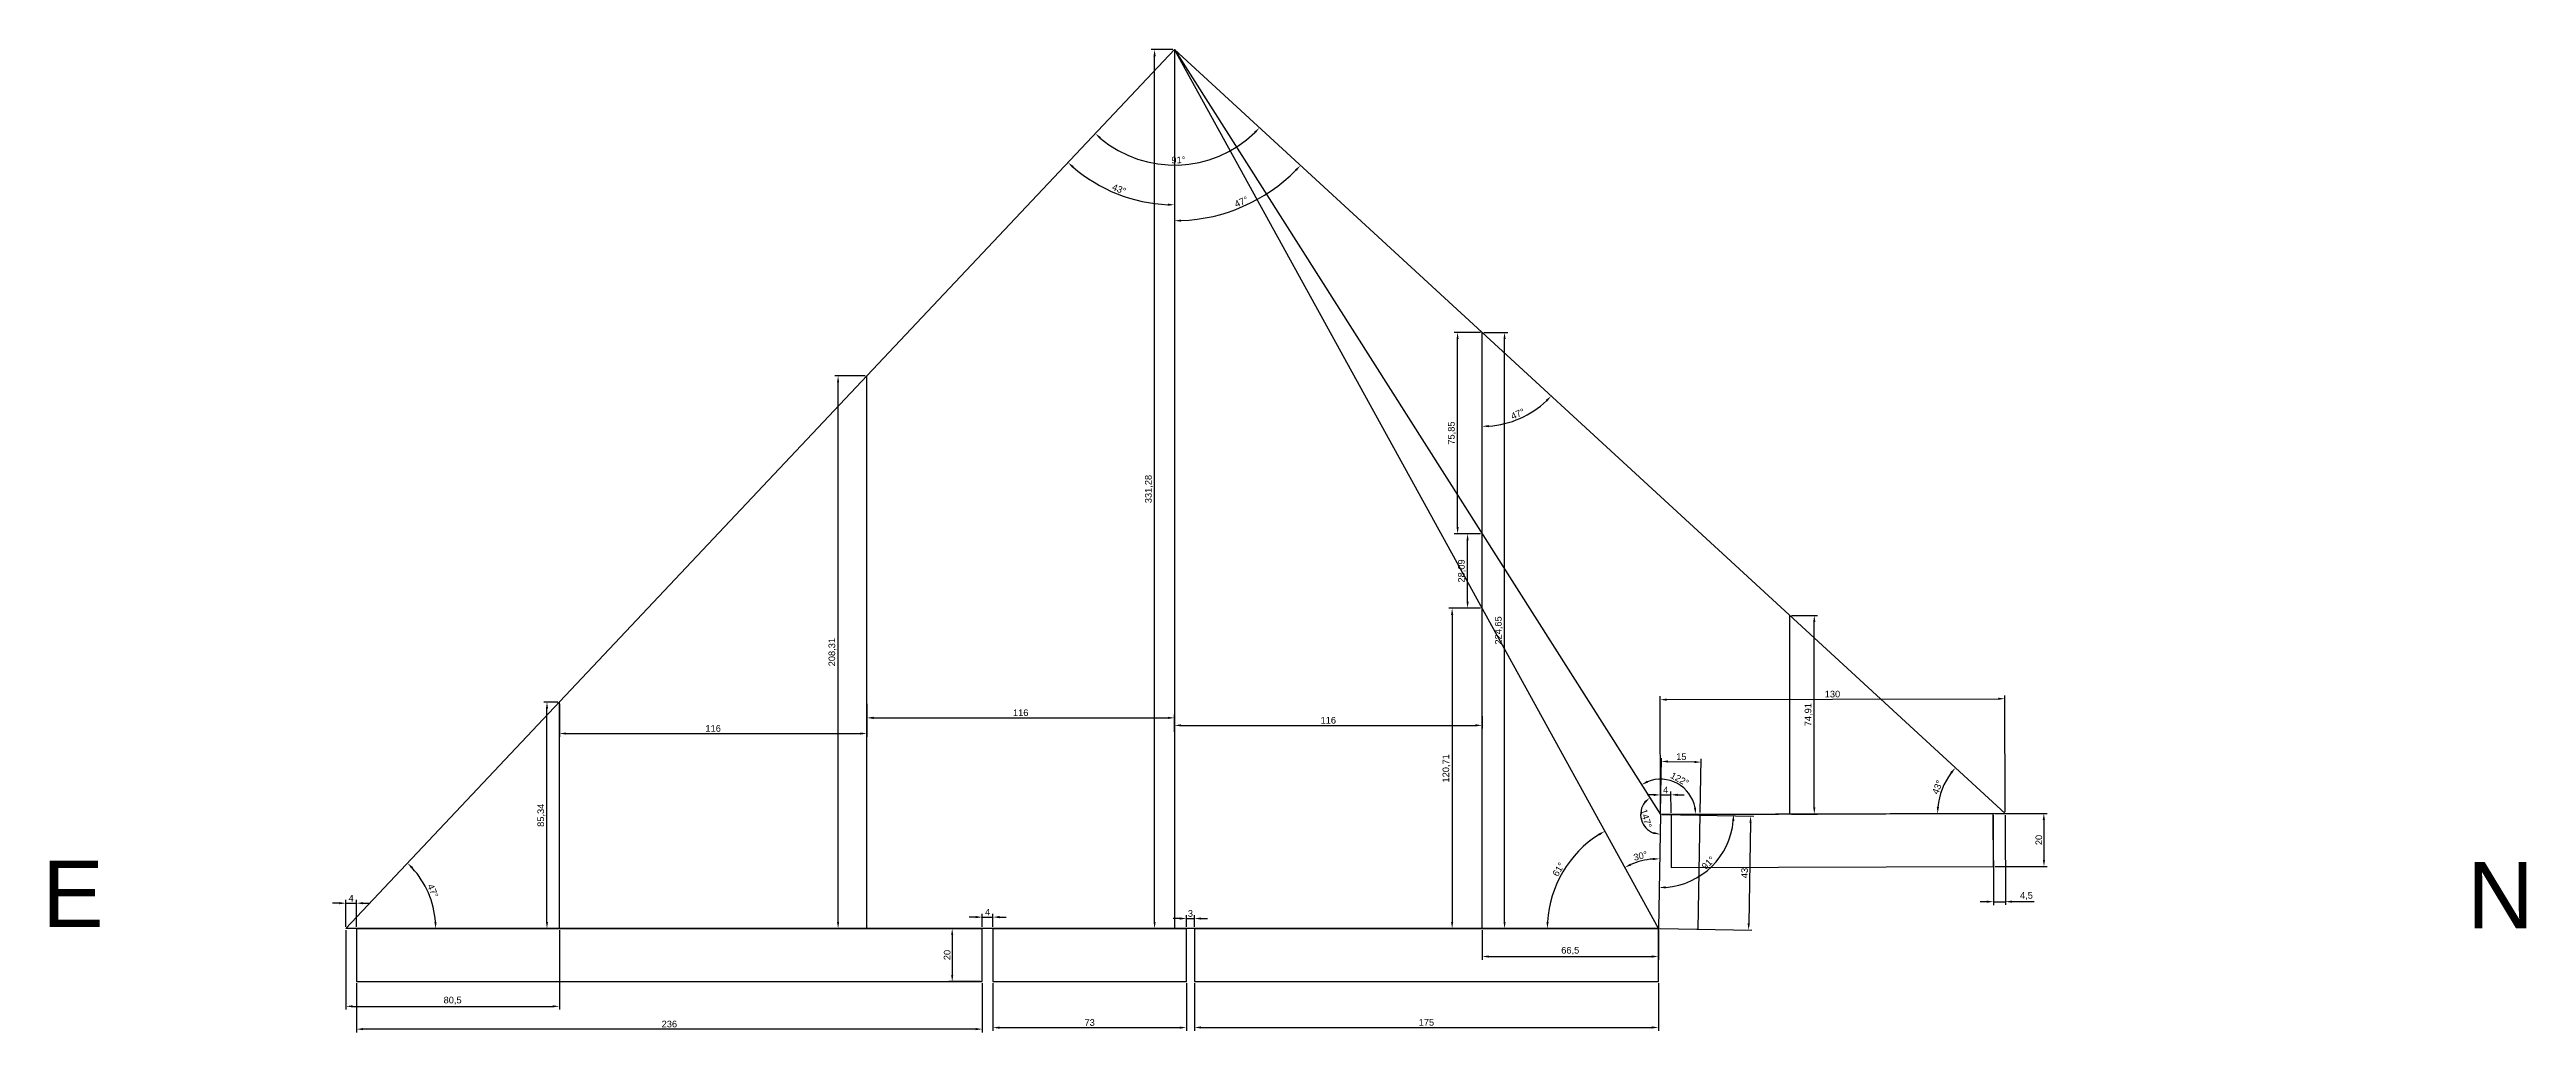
# Model space of a CAD drawing. Header units: millimetres. Extents: x -1487 to 2622, y -1207 to 1543.
# Drawn here: x 1688 to 2622, y -39 to 331 of the extents above; entities that cross this region are included whole.
import ezdxf

# ---------------------------------------------------------------- set-up
doc = ezdxf.new("R2010")
doc.units = ezdxf.units.MM
doc.layers.add('bryła5', color=122, linetype='Continuous')
doc.layers.add('literki', color=7, linetype='Continuous')
doc.layers.add('szwy5.e', color=170, linetype='Continuous', transparency=0.6)
doc.layers.add('szwy5.e - wymiary', color=150, linetype='Continuous', transparency=0.6)
doc.styles.get("Standard").update_dxf_attribs({"font": 'arial.ttf'})
doc.dimstyles.new('ISO-25', dxfattribs={"dimtxt": 2.5, "dimasz": 2.5, "dimexe": 1.25, "dimexo": 0.625, "dimtad": 1, "dimtxsty": 'Standard', "dimcen": 2.5, "dimadec": 0, "dimazin": 0, "dimtfac": 1, "dimtmove": 0, "dimatfit": 3, "dimfxl": 1, "dimarcsym": 0})

msp = doc.modelspace()

# ---------------------------------------------------------------- texts
at = {"layer": 'literki', "transparency": 33554687}
for s, p in [('E', (1685.371, 0.612)), ('N', (2600, 0))]:
    msp.add_text(s, height=25, dxfattribs=at).set_placement(p)

# ---------------------------------------------------------------- blocks, each defined once
blk = doc.blocks.new('*D203')
at = {"layer": 'szwy5.e - wymiary', "color": 0, "lineweight": -2, "transparency": 16777216}
blk.add_arc((2295, 0), 41.89, 122.27029, 176.57982, dxfattribs=at)
at = {"layer": 'szwy5.e - wymiary', "color": 0, "transparency": 16777216}
for points in [[(2272.42, 35.78), (2272.85, 35.06), (2274.79, 36.69)], [(2253.6, 2.49), (2252.77, 2.51), (2253.11, 0)]]:
    blk.add_solid(points, dxfattribs=at)
at = {"layer": 'szwy5.e - wymiary', "color": 0, "transparency": 16777216, "insert": (2257.3, 22.27), "char_height": 2.5, "attachment_point": 5, "rotation": 59.42505}
blk.add_mtext('61°', dxfattribs=at)
blk = doc.blocks.new('*D204')
at = {"layer": 'szwy5.e - wymiary', "color": 0, "lineweight": -2, "transparency": 16777216}
blk.add_arc((2295, 0), 26.26, 94.44339, 113.39327, dxfattribs=at)
at = {"layer": 'szwy5.e - wymiary', "color": 0, "transparency": 16777216}
for points in [[(2284.76, 23.73), (2284.39, 24.48), (2282.33, 23)], [(2292.95, 26.6), (2292.98, 25.76), (2295.46, 26.26)]]:
    blk.add_solid(points, dxfattribs=at)
at = {"layer": 'szwy5.e - wymiary', "color": 0, "transparency": 16777216, "insert": (2288.23, 27.33), "char_height": 2.5, "attachment_point": 5, "rotation": 13.91833}
blk.add_mtext('30°', dxfattribs=at)
blk = doc.blocks.new('*D205')
at = {"layer": 'szwy5.e - wymiary', "color": 0, "lineweight": -2, "transparency": 16777216}
blk.add_arc((2295.76, 42.99), 7.47, 141.72127, 249.70896, dxfattribs=at)
at = {"layer": 'szwy5.e - wymiary', "color": 0, "transparency": 16777216}
for points in [[(2289.62, 47.93), (2290.18, 47.31), (2291.76, 49.29)], [(2293.25, 36.4), (2293.09, 35.58), (2295.63, 35.53)]]:
    blk.add_solid(points, dxfattribs=at)
at = {"layer": 'szwy5.e - wymiary', "color": 0, "transparency": 16777216, "insert": (2290.38, 41.48), "char_height": 2.5, "attachment_point": 5, "rotation": 285.71511}
blk.add_mtext('147°', dxfattribs=at)
blk = doc.blocks.new('*D206')
at = {"layer": 'szwy5.e - wymiary', "color": 0, "lineweight": -2, "transparency": 16777216}
blk.add_arc((2295.76, 42.99), 13.28, 10.95129, 111.64341, dxfattribs=at)
at = {"layer": 'szwy5.e - wymiary', "color": 0, "transparency": 16777216}
for points in [[(2291.05, 54.97), (2290.67, 55.71), (2288.64, 54.2)], [(2309.22, 45.56), (2308.39, 45.48), (2309.04, 43.03)]]:
    blk.add_solid(points, dxfattribs=at)
at = {"layer": 'szwy5.e - wymiary', "color": 0, "transparency": 16777216, "insert": (2303.04, 56.29), "char_height": 2.5, "attachment_point": 5, "rotation": 331.29735}
blk.add_mtext('122°', dxfattribs=at)
blk = doc.blocks.new('*D208')
at = {"layer": 'szwy5.e - wymiary', "color": 0, "lineweight": -2, "transparency": 16777216}
blk.add_arc((2425.76, 43.34), 25.47, 143.0363, 174.526, dxfattribs=at)
at = {"layer": 'szwy5.e - wymiary', "color": 0, "transparency": 16777216}
for points in [[(2405.09, 58.92), (2405.73, 58.39), (2407, 60.58)], [(2400.82, 45.75), (2399.99, 45.79), (2400.29, 43.27)]]:
    blk.add_solid(points, dxfattribs=at)
at = {"layer": 'szwy5.e - wymiary', "color": 0, "transparency": 16777216, "insert": (2400.24, 53.24), "char_height": 2.5, "attachment_point": 5, "rotation": 68.78115}
blk.add_mtext('43°', dxfattribs=at)
blk = doc.blocks.new('*D209')
at = {"layer": 'szwy5.e - wymiary', "color": 0, "lineweight": -2, "transparency": 16777216}
blk.add_arc((1800, 0), 33.87, 4.22943, 42.44147, dxfattribs=at)
at = {"layer": 'szwy5.e - wymiary', "color": 0, "transparency": 16777216}
for points in [[(1824.7, 22.57), (1825.3, 23.15), (1823.24, 24.64)], [(1834.2, 2.51), (1833.37, 2.48), (1833.87, 0)]]:
    blk.add_solid(points, dxfattribs=at)
at = {"layer": 'szwy5.e - wymiary', "color": 0, "transparency": 16777216, "insert": (1832.83, 14.16), "char_height": 2.5, "attachment_point": 5, "rotation": 293.33545}
blk.add_mtext('47°', dxfattribs=at)
blk = doc.blocks.new('*D210')
at = {"layer": 'szwy5.e - wymiary', "color": 0, "lineweight": -2, "transparency": 16777216}
blk.add_arc((2112.5, 331.28), 43.54, 229.96142, 314.12074, dxfattribs=at)
at = {"layer": 'szwy5.e - wymiary', "color": 0, "transparency": 16777216}
for points in [[(2084.22, 297.64), (2084.77, 298.26), (2082.63, 299.61)], [(2142.51, 300.32), (2143.11, 299.74), (2144.55, 301.82)]]:
    blk.add_solid(points, dxfattribs=at)
at = {"layer": 'szwy5.e - wymiary', "color": 0, "transparency": 16777216, "insert": (2113.98, 289.67), "char_height": 2.5, "attachment_point": 5, "rotation": 2.04108}
blk.add_mtext('91°', dxfattribs=at)
blk = doc.blocks.new('*D211')
at = {"layer": 'szwy5.e - wymiary', "color": 0, "lineweight": -2, "transparency": 16777216}
blk.add_arc((2112.5, 331.28), 58.52, 229.11896, 267.55194, dxfattribs=at)
at = {"layer": 'szwy5.e - wymiary', "color": 0, "transparency": 16777216}
for points in [[(2073.92, 286.73), (2074.48, 287.35), (2072.35, 288.71)], [(2110.01, 273.23), (2109.99, 272.4), (2112.5, 272.76)]]:
    blk.add_solid(points, dxfattribs=at)
at = {"layer": 'szwy5.e - wymiary', "color": 0, "transparency": 16777216, "insert": (2091.6, 278.67), "char_height": 2.5, "attachment_point": 5, "rotation": 338.33545}
blk.add_mtext('43°', dxfattribs=at)
blk = doc.blocks.new('*D212')
at = {"layer": 'szwy5.e - wymiary', "color": 0, "lineweight": -2, "transparency": 16777216}
blk.add_arc((2228.5, 224.65), 35.39, 274.04873, 313.36254, dxfattribs=at)
at = {"layer": 'szwy5.e - wymiary', "color": 0, "transparency": 16777216}
for points in [[(2252.5, 199.22), (2253.09, 198.64), (2254.55, 200.71)], [(2231.01, 188.94), (2230.98, 189.77), (2228.5, 189.27)]]:
    blk.add_solid(points, dxfattribs=at)
at = {"layer": 'szwy5.e - wymiary', "color": 0, "transparency": 16777216, "insert": (2241.97, 193.97), "char_height": 2.5, "attachment_point": 5, "rotation": 23.70563}
blk.add_mtext('47°', dxfattribs=at)
blk = doc.blocks.new('*D213')
at = {"layer": 'szwy5.e - wymiary', "color": 0, "lineweight": -2, "transparency": 16777216}
blk.add_arc((2112.5, 331.28), 64.52, 272.22027, 315.19099, dxfattribs=at)
at = {"layer": 'szwy5.e - wymiary', "color": 0, "transparency": 16777216}
for points in [[(2157.97, 286.1), (2158.57, 285.52), (2160, 287.62)], [(2115.01, 266.39), (2114.99, 267.23), (2112.5, 266.76)]]:
    blk.add_solid(points, dxfattribs=at)
at = {"layer": 'szwy5.e - wymiary', "color": 0, "transparency": 16777216, "insert": (2137.69, 273.92), "char_height": 2.5, "attachment_point": 5, "rotation": 23.70563}
blk.add_mtext('47°', dxfattribs=at)
blk = doc.blocks.new('*D214')
at = {"layer": 'szwy5.e - wymiary', "color": 0, "lineweight": -2, "transparency": 16777216}
blk.add_arc((2295.76, 42.99), 27.57, 274.18337, 354.95421, dxfattribs=at)
at = {"layer": 'szwy5.e - wymiary', "color": 0, "transparency": 16777216}
for points in [[(2322.81, 40.59), (2323.64, 40.55), (2323.33, 43.07)], [(2297.78, 15.08), (2297.76, 15.91), (2295.27, 15.43)]]:
    blk.add_solid(points, dxfattribs=at)
at = {"layer": 'szwy5.e - wymiary', "color": 0, "transparency": 16777216, "insert": (2313.78, 24.71), "char_height": 2.5, "attachment_point": 5, "rotation": 44.56879}
blk.add_mtext('91°', dxfattribs=at)
blk = doc.blocks.new('*D216')
at = {"layer": 'szwy5.e - wymiary', "color": 0, "lineweight": -2, "transparency": 16777216}
for p, q in [((2295.77, 43.62), (2296.14, 64.23)), ((2298.61, 62.93), (2308.61, 62.76)), ((2310.77, 43.66), (2311.13, 63.96))]:
    blk.add_line(p, q, dxfattribs=at)
at = {"layer": 'szwy5.e - wymiary', "color": 0, "transparency": 16777216}
for points in [[(2298.62, 63.35), (2298.61, 62.52), (2296.11, 62.98)], [(2308.62, 63.17), (2308.6, 62.34), (2311.11, 62.71)]]:
    blk.add_solid(points, dxfattribs=at)
at = {"layer": 'szwy5.e - wymiary', "color": 0, "transparency": 16777216, "insert": (2303.65, 64.75), "char_height": 2.5, "attachment_point": 5, "rotation": 358.98655}
blk.add_mtext('15', dxfattribs=at)
blk = doc.blocks.new('*D217')
at = {"layer": 'szwy5.e - wymiary', "color": 0, "lineweight": -2, "transparency": 16777216}
for p, q in [((2295.76, 43.62), (2295.64, 87.51)), ((2298.15, 86.27), (2423.15, 86.59)), ((2425.76, 43.96), (2425.64, 87.85))]:
    blk.add_line(p, q, dxfattribs=at)
at = {"layer": 'szwy5.e - wymiary', "color": 0, "transparency": 16777216}
for points in [[(2298.15, 86.68), (2298.15, 85.85), (2295.65, 86.26)], [(2423.14, 87.01), (2423.15, 86.18), (2425.65, 86.6)]]:
    blk.add_solid(points, dxfattribs=at)
at = {"layer": 'szwy5.e - wymiary', "color": 0, "transparency": 16777216, "insert": (2360.64, 88.33), "char_height": 2.5, "attachment_point": 5, "rotation": 0.15103}
blk.add_mtext('130', dxfattribs=at)
blk = doc.blocks.new('*D218')
at = {"layer": 'szwy5.e - wymiary', "color": 0, "lineweight": -2, "transparency": 16777216}
for p, q in [((2421.26, 42.69), (2421.35, 8.85)), ((2425.76, 42.71), (2425.85, 8.86)), ((2418.85, 10.09), (2416.35, 10.09)), ((2421.35, 10.1), (2425.85, 10.11)), ((2428.35, 10.12), (2436.77, 10.14))]:
    blk.add_line(p, q, dxfattribs=at)
at = {"layer": 'szwy5.e - wymiary', "color": 0, "transparency": 16777216}
for points in [[(2418.85, 10.51), (2418.85, 9.68), (2421.35, 10.1)], [(2428.35, 10.53), (2428.35, 9.7), (2425.85, 10.11)]]:
    blk.add_solid(points, dxfattribs=at)
at = {"layer": 'szwy5.e - wymiary', "color": 0, "transparency": 16777216, "insert": (2433.8, 12.25), "char_height": 2.5, "attachment_point": 5, "rotation": 0.15103}
blk.add_mtext('4,5', dxfattribs=at)
blk = doc.blocks.new('*D219')
at = {"layer": 'szwy5.e - wymiary', "color": 0, "lineweight": -2, "transparency": 16777216}
for p, q in [((2293.24, 50.35), (2290.74, 50.34)), ((2295.76, 43.62), (2295.74, 51.61)), ((2295.74, 50.36), (2299.74, 50.37)), ((2299.76, 43.62), (2299.74, 51.62)), ((2302.24, 50.37), (2304.74, 50.38))]:
    blk.add_line(p, q, dxfattribs=at)
at = {"layer": 'szwy5.e - wymiary', "color": 0, "transparency": 16777216}
for points in [[(2293.24, 50.77), (2293.24, 49.93), (2295.74, 50.36)], [(2302.24, 50.79), (2302.24, 49.96), (2299.74, 50.37)]]:
    blk.add_solid(points, dxfattribs=at)
at = {"layer": 'szwy5.e - wymiary', "color": 0, "transparency": 16777216, "insert": (2297.74, 52.24), "char_height": 2.5, "attachment_point": 5, "rotation": 0.15103}
blk.add_mtext('4', dxfattribs=at)
blk = doc.blocks.new('*D220')
at = {"layer": 'szwy5.e - wymiary', "color": 0, "lineweight": -2, "transparency": 16777216}
for p, q in [((2421.89, 43.32), (2441.6, 43.37)), ((2440.36, 40.87), (2440.4, 25.87)), ((2421.94, 23.32), (2441.66, 23.37))]:
    blk.add_line(p, q, dxfattribs=at)
at = {"layer": 'szwy5.e - wymiary', "color": 0, "transparency": 16777216}
for points in [[(2439.94, 40.87), (2440.78, 40.87), (2440.35, 43.37)], [(2439.98, 25.87), (2440.82, 25.87), (2440.41, 23.37)]]:
    blk.add_solid(points, dxfattribs=at)
at = {"layer": 'szwy5.e - wymiary', "color": 0, "transparency": 16777216, "insert": (2438.48, 33.36), "char_height": 2.5, "attachment_point": 5, "rotation": 90.15103}
blk.add_mtext('20', dxfattribs=at)
blk = doc.blocks.new('*D221')
at = {"layer": 'szwy5.e - wymiary', "color": 0, "lineweight": -2, "transparency": 16777216}
for p, q in [((2039.38, 0), (2027.42, 0)), ((2028.67, -2.5), (2028.67, -17.5)), ((2039.38, -20), (2027.42, -20))]:
    blk.add_line(p, q, dxfattribs=at)
at = {"layer": 'szwy5.e - wymiary', "color": 0, "transparency": 16777216}
for points in [[(2028.25, -2.5), (2029.08, -2.5), (2028.67, 0)], [(2028.25, -17.5), (2029.08, -17.5), (2028.67, -20)]]:
    blk.add_solid(points, dxfattribs=at)
at = {"layer": 'szwy5.e - wymiary', "color": 0, "transparency": 16777216, "insert": (2026.77, -10), "char_height": 2.5, "attachment_point": 5, "rotation": 90}
blk.add_mtext('20', dxfattribs=at)
blk = doc.blocks.new('*D222')
at = {"layer": 'szwy5.e - wymiary', "color": 0, "lineweight": -2, "transparency": 16777216}
for p, q in [((2037.5, 4.29), (2035, 4.29)), ((2040, 0.63), (2040, 5.54)), ((2040, 4.29), (2044, 4.29)), ((2044, 0.63), (2044, 5.54)), ((2046.5, 4.29), (2049, 4.29))]:
    blk.add_line(p, q, dxfattribs=at)
at = {"layer": 'szwy5.e - wymiary', "color": 0, "transparency": 16777216}
for points in [[(2037.5, 4.71), (2037.5, 3.87), (2040, 4.29)], [(2046.5, 4.71), (2046.5, 3.87), (2044, 4.29)]]:
    blk.add_solid(points, dxfattribs=at)
at = {"layer": 'szwy5.e - wymiary', "color": 0, "transparency": 16777216, "insert": (2042, 6.16), "char_height": 2.5, "attachment_point": 5}
blk.add_mtext('4', dxfattribs=at)
blk = doc.blocks.new('*D223')
at = {"layer": 'szwy5.e - wymiary', "color": 0, "lineweight": -2, "transparency": 16777216}
for p, q in [((2114.5, 3.75), (2112, 3.75)), ((2117, 0.63), (2117, 5)), ((2117, 3.75), (2120, 3.75)), ((2120, 0.63), (2120, 5)), ((2122.5, 3.75), (2125, 3.75))]:
    blk.add_line(p, q, dxfattribs=at)
at = {"layer": 'szwy5.e - wymiary', "color": 0, "transparency": 16777216}
for points in [[(2114.5, 4.17), (2114.5, 3.34), (2117, 3.75)], [(2122.5, 4.17), (2122.5, 3.34), (2120, 3.75)]]:
    blk.add_solid(points, dxfattribs=at)
at = {"layer": 'szwy5.e - wymiary', "color": 0, "transparency": 16777216, "insert": (2118.5, 5.65), "char_height": 2.5, "attachment_point": 5}
blk.add_mtext('3', dxfattribs=at)
blk = doc.blocks.new('*D224')
at = {"layer": 'szwy5.e - wymiary', "color": 0, "lineweight": -2, "transparency": 16777216}
for p, q in [((1797.5, 9.54), (1795, 9.54)), ((1800, 0.63), (1800, 10.79)), ((1800, 9.54), (1804, 9.54)), ((1804, 0.63), (1804, 10.79)), ((1806.5, 9.54), (1809, 9.54))]:
    blk.add_line(p, q, dxfattribs=at)
at = {"layer": 'szwy5.e - wymiary', "color": 0, "transparency": 16777216}
for points in [[(1797.5, 9.95), (1797.5, 9.12), (1800, 9.54)], [(1806.5, 9.95), (1806.5, 9.12), (1804, 9.54)]]:
    blk.add_solid(points, dxfattribs=at)
at = {"layer": 'szwy5.e - wymiary', "color": 0, "transparency": 16777216, "insert": (1802, 11.41), "char_height": 2.5, "attachment_point": 5}
blk.add_mtext('4', dxfattribs=at)
blk = doc.blocks.new('*D225')
at = {"layer": 'szwy5.e - wymiary', "color": 0, "lineweight": -2, "transparency": 16777216}
for p, q in [((1800, -0.62), (1800, -30.59)), ((1880.5, -0.62), (1880.5, -30.59)), ((1802.5, -29.34), (1878, -29.34))]:
    blk.add_line(p, q, dxfattribs=at)
at = {"layer": 'szwy5.e - wymiary', "color": 0, "transparency": 16777216}
for points in [[(1802.5, -28.92), (1802.5, -29.75), (1800, -29.34)], [(1878, -28.92), (1878, -29.75), (1880.5, -29.34)]]:
    blk.add_solid(points, dxfattribs=at)
at = {"layer": 'szwy5.e - wymiary', "color": 0, "transparency": 16777216, "insert": (1840.25, -27.21), "char_height": 2.5, "attachment_point": 5}
blk.add_mtext('80,5', dxfattribs=at)
blk = doc.blocks.new('*D226')
at = {"layer": 'szwy5.e - wymiary', "color": 0, "lineweight": -2, "transparency": 16777216}
for p, q in [((1804, -20.62), (1804, -39.18)), ((2040, -20.62), (2040, -39.18)), ((2037.5, -37.93), (1806.5, -37.93))]:
    blk.add_line(p, q, dxfattribs=at)
at = {"layer": 'szwy5.e - wymiary', "color": 0, "transparency": 16777216}
for points in [[(1806.5, -37.51), (1806.5, -38.34), (1804, -37.93)], [(2037.5, -37.51), (2037.5, -38.34), (2040, -37.93)]]:
    blk.add_solid(points, dxfattribs=at)
at = {"layer": 'szwy5.e - wymiary', "color": 0, "transparency": 16777216, "insert": (1922, -36.02), "char_height": 2.5, "attachment_point": 5}
blk.add_mtext('236', dxfattribs=at)
blk = doc.blocks.new('*D227')
at = {"layer": 'szwy5.e - wymiary', "color": 0, "lineweight": -2, "transparency": 16777216}
for p, q in [((2044, -20.62), (2044, -38.61)), ((2117, -20.62), (2117, -38.61)), ((2046.5, -37.36), (2114.5, -37.36))]:
    blk.add_line(p, q, dxfattribs=at)
at = {"layer": 'szwy5.e - wymiary', "color": 0, "transparency": 16777216}
for points in [[(2046.5, -36.94), (2046.5, -37.78), (2044, -37.36)], [(2114.5, -36.94), (2114.5, -37.78), (2117, -37.36)]]:
    blk.add_solid(points, dxfattribs=at)
at = {"layer": 'szwy5.e - wymiary', "color": 0, "transparency": 16777216, "insert": (2080.5, -35.46), "char_height": 2.5, "attachment_point": 5}
blk.add_mtext('73', dxfattribs=at)
blk = doc.blocks.new('*D228')
at = {"layer": 'szwy5.e - wymiary', "color": 0, "lineweight": -2, "transparency": 16777216}
for p, q in [((2120, -20.62), (2120, -38.56)), ((2295, -20.62), (2295, -38.56)), ((2122.5, -37.31), (2292.5, -37.31))]:
    blk.add_line(p, q, dxfattribs=at)
at = {"layer": 'szwy5.e - wymiary', "color": 0, "transparency": 16777216}
for points in [[(2122.5, -36.89), (2122.5, -37.72), (2120, -37.31)], [(2292.5, -36.89), (2292.5, -37.72), (2295, -37.31)]]:
    blk.add_solid(points, dxfattribs=at)
at = {"layer": 'szwy5.e - wymiary', "color": 0, "transparency": 16777216, "insert": (2207.5, -35.41), "char_height": 2.5, "attachment_point": 5}
blk.add_mtext('175', dxfattribs=at)
blk = doc.blocks.new('*D229')
at = {"layer": 'szwy5.e - wymiary', "color": 0, "lineweight": -2, "transparency": 16777216}
for p, q in [((1880.5, 84.71), (1880.5, 72.24)), ((1996.5, 84.71), (1996.5, 72.24)), ((1883, 73.49), (1994, 73.49))]:
    blk.add_line(p, q, dxfattribs=at)
at = {"layer": 'szwy5.e - wymiary', "color": 0, "transparency": 16777216}
for points in [[(1883, 73.9), (1883, 73.07), (1880.5, 73.49)], [(1994, 73.9), (1994, 73.07), (1996.5, 73.49)]]:
    blk.add_solid(points, dxfattribs=at)
at = {"layer": 'szwy5.e - wymiary', "color": 0, "transparency": 16777216, "insert": (1938.5, 75.39), "char_height": 2.5, "attachment_point": 5}
blk.add_mtext('116', dxfattribs=at)
blk = doc.blocks.new('*D230')
at = {"layer": 'szwy5.e - wymiary', "color": 0, "lineweight": -2, "transparency": 16777216}
for p, q in [((1996.5, 74.11), (1996.5, 80.64)), ((1999, 79.39), (2110, 79.39)), ((2112.5, 74.11), (2112.5, 80.64))]:
    blk.add_line(p, q, dxfattribs=at)
at = {"layer": 'szwy5.e - wymiary', "color": 0, "transparency": 16777216}
for points in [[(1999, 79.81), (1999, 78.97), (1996.5, 79.39)], [(2110, 79.81), (2110, 78.97), (2112.5, 79.39)]]:
    blk.add_solid(points, dxfattribs=at)
at = {"layer": 'szwy5.e - wymiary', "color": 0, "transparency": 16777216, "insert": (2054.5, 81.29), "char_height": 2.5, "attachment_point": 5}
blk.add_mtext('116', dxfattribs=at)
blk = doc.blocks.new('*D231')
at = {"layer": 'szwy5.e - wymiary', "color": 0, "lineweight": -2, "transparency": 16777216}
for p, q in [((2228.5, -0.63), (2228.5, -11.81)), ((2295, -0.63), (2295, -11.81)), ((2231, -10.56), (2292.5, -10.56))]:
    blk.add_line(p, q, dxfattribs=at)
at = {"layer": 'szwy5.e - wymiary', "color": 0, "transparency": 16777216}
for points in [[(2231, -10.15), (2231, -10.98), (2228.5, -10.56)], [(2292.5, -10.15), (2292.5, -10.98), (2295, -10.56)]]:
    blk.add_solid(points, dxfattribs=at)
at = {"layer": 'szwy5.e - wymiary', "color": 0, "transparency": 16777216, "insert": (2261.75, -8.43), "char_height": 2.5, "attachment_point": 5}
blk.add_mtext('66,5', dxfattribs=at)
blk = doc.blocks.new('*D232')
at = {"layer": 'szwy5.e - wymiary', "color": 0, "lineweight": -2, "transparency": 16777216}
for p, q in [((2112.5, 80.01), (2112.5, 75.32)), ((2115, 76.57), (2226, 76.57)), ((2228.5, 80.01), (2228.5, 75.32))]:
    blk.add_line(p, q, dxfattribs=at)
at = {"layer": 'szwy5.e - wymiary', "color": 0, "transparency": 16777216}
for points in [[(2115, 76.98), (2115, 76.15), (2112.5, 76.57)], [(2226, 76.98), (2226, 76.15), (2228.5, 76.57)]]:
    blk.add_solid(points, dxfattribs=at)
at = {"layer": 'szwy5.e - wymiary', "color": 0, "transparency": 16777216, "insert": (2170.5, 78.47), "char_height": 2.5, "attachment_point": 5}
blk.add_mtext('116', dxfattribs=at)
blk = doc.blocks.new('*D233')
at = {"layer": 'szwy5.e - wymiary', "color": 0, "lineweight": -2, "transparency": 16777216}
for p, q in [((2227.87, 120.71), (2215.95, 120.71)), ((2217.2, 118.21), (2217.2, 2.5)), ((2227.87, 0), (2215.95, 0))]:
    blk.add_line(p, q, dxfattribs=at)
at = {"layer": 'szwy5.e - wymiary', "color": 0, "transparency": 16777216}
for points in [[(2216.78, 118.21), (2217.62, 118.21), (2217.2, 120.71)], [(2216.78, 2.5), (2217.62, 2.5), (2217.2, 0)]]:
    blk.add_solid(points, dxfattribs=at)
at = {"layer": 'szwy5.e - wymiary', "color": 0, "transparency": 16777216, "insert": (2215.07, 60.36), "char_height": 2.5, "attachment_point": 5, "rotation": 90}
blk.add_mtext('120,71', dxfattribs=at)
blk = doc.blocks.new('*D234')
at = {"layer": 'szwy5.e - wymiary', "color": 0, "lineweight": -2, "transparency": 16777216}
for p, q in [((2227.88, 148.8), (2221.78, 148.8)), ((2223.03, 123.21), (2223.03, 146.3)), ((2227.88, 120.71), (2221.78, 120.71))]:
    blk.add_line(p, q, dxfattribs=at)
at = {"layer": 'szwy5.e - wymiary', "color": 0, "transparency": 16777216}
for points in [[(2222.61, 146.3), (2223.45, 146.3), (2223.03, 148.8)], [(2222.61, 123.21), (2223.45, 123.21), (2223.03, 120.71)]]:
    blk.add_solid(points, dxfattribs=at)
at = {"layer": 'szwy5.e - wymiary', "color": 0, "transparency": 16777216, "insert": (2220.9, 134.76), "char_height": 2.5, "attachment_point": 5, "rotation": 90}
blk.add_mtext('28,09', dxfattribs=at)
blk = doc.blocks.new('*D235')
at = {"layer": 'szwy5.e - wymiary', "color": 0, "lineweight": -2, "transparency": 16777216}
for p, q in [((2227.88, 224.65), (2218.02, 224.65)), ((2219.27, 151.3), (2219.27, 222.15)), ((2227.88, 148.8), (2218.02, 148.8))]:
    blk.add_line(p, q, dxfattribs=at)
at = {"layer": 'szwy5.e - wymiary', "color": 0, "transparency": 16777216}
for points in [[(2218.85, 222.15), (2219.68, 222.15), (2219.27, 224.65)], [(2218.85, 151.3), (2219.68, 151.3), (2219.27, 148.8)]]:
    blk.add_solid(points, dxfattribs=at)
at = {"layer": 'szwy5.e - wymiary', "color": 0, "transparency": 16777216, "insert": (2217.14, 186.73), "char_height": 2.5, "attachment_point": 5, "rotation": 90}
blk.add_mtext('75,85', dxfattribs=at)
blk = doc.blocks.new('*D236')
at = {"layer": 'szwy5.e - wymiary', "color": 0, "lineweight": -2, "transparency": 16777216}
for p, q in [((2345.13, 118.03), (2355.03, 118.03)), ((2353.78, 45.62), (2353.78, 115.53)), ((2345.13, 43.12), (2355.03, 43.12))]:
    blk.add_line(p, q, dxfattribs=at)
at = {"layer": 'szwy5.e - wymiary', "color": 0, "transparency": 16777216}
for points in [[(2353.37, 115.53), (2354.2, 115.53), (2353.78, 118.03)], [(2353.37, 45.62), (2354.2, 45.62), (2353.78, 43.12)]]:
    blk.add_solid(points, dxfattribs=at)
at = {"layer": 'szwy5.e - wymiary', "color": 0, "transparency": 16777216, "insert": (2351.66, 80.58), "char_height": 2.5, "attachment_point": 5, "rotation": 90}
blk.add_mtext('74,91', dxfattribs=at)
blk = doc.blocks.new('*D237')
at = {"layer": 'szwy5.e - wymiary', "color": 0, "lineweight": -2, "transparency": 16777216}
for p, q in [((2229.12, 224.65), (2238.22, 224.65)), ((2236.97, 2.5), (2236.97, 222.15)), ((2229.12, 0), (2238.22, 0))]:
    blk.add_line(p, q, dxfattribs=at)
at = {"layer": 'szwy5.e - wymiary', "color": 0, "transparency": 16777216}
for points in [[(2236.56, 222.15), (2237.39, 222.15), (2236.97, 224.65)], [(2236.56, 2.5), (2237.39, 2.5), (2236.97, 0)]]:
    blk.add_solid(points, dxfattribs=at)
at = {"layer": 'szwy5.e - wymiary', "color": 0, "transparency": 16777216, "insert": (2234.85, 112.33), "char_height": 2.5, "attachment_point": 5, "rotation": 90}
blk.add_mtext('224,65', dxfattribs=at)
blk = doc.blocks.new('*D238')
at = {"layer": 'szwy5.e - wymiary', "color": 0, "lineweight": -2, "transparency": 16777216}
for p, q in [((2111.87, 331.28), (2103.73, 331.28)), ((2104.98, 2.5), (2104.98, 328.78)), ((2111.87, 0), (2103.73, 0))]:
    blk.add_line(p, q, dxfattribs=at)
at = {"layer": 'szwy5.e - wymiary', "color": 0, "transparency": 16777216}
for points in [[(2104.57, 328.78), (2105.4, 328.78), (2104.98, 331.28)], [(2104.57, 2.5), (2105.4, 2.5), (2104.98, 0)]]:
    blk.add_solid(points, dxfattribs=at)
at = {"layer": 'szwy5.e - wymiary', "color": 0, "transparency": 16777216, "insert": (2102.86, 165.64), "char_height": 2.5, "attachment_point": 5, "rotation": 90}
blk.add_mtext('331,28', dxfattribs=at)
blk = doc.blocks.new('*D239')
at = {"layer": 'szwy5.e - wymiary', "color": 0, "lineweight": -2, "transparency": 16777216}
for p, q in [((1995.87, 208.31), (1984.38, 208.31)), ((1985.63, 2.5), (1985.63, 205.81)), ((1995.87, 0), (1984.38, 0))]:
    blk.add_line(p, q, dxfattribs=at)
at = {"layer": 'szwy5.e - wymiary', "color": 0, "transparency": 16777216}
for points in [[(1985.21, 205.81), (1986.05, 205.81), (1985.63, 208.31)], [(1985.21, 2.5), (1986.05, 2.5), (1985.63, 0)]]:
    blk.add_solid(points, dxfattribs=at)
at = {"layer": 'szwy5.e - wymiary', "color": 0, "transparency": 16777216, "insert": (1983.5, 104.15), "char_height": 2.5, "attachment_point": 5, "rotation": 90}
blk.add_mtext('208,31', dxfattribs=at)
blk = doc.blocks.new('*D240')
at = {"layer": 'szwy5.e - wymiary', "color": 0, "lineweight": -2, "transparency": 16777216}
for p, q in [((1879.87, 85.34), (1874.59, 85.34)), ((1875.84, 2.5), (1875.84, 82.84)), ((1879.87, 0), (1874.59, 0))]:
    blk.add_line(p, q, dxfattribs=at)
at = {"layer": 'szwy5.e - wymiary', "color": 0, "transparency": 16777216}
for points in [[(1875.43, 82.84), (1876.26, 82.84), (1875.84, 85.34)], [(1875.43, 2.5), (1876.26, 2.5), (1875.84, 0)]]:
    blk.add_solid(points, dxfattribs=at)
at = {"layer": 'szwy5.e - wymiary', "color": 0, "transparency": 16777216, "insert": (1873.72, 42.67), "char_height": 2.5, "attachment_point": 5, "rotation": 90}
blk.add_mtext('85,34', dxfattribs=at)
blk = doc.blocks.new('*D272')
at = {"layer": 'szwy5.e - wymiary', "color": 0, "lineweight": -2, "transparency": 16777216}
for p, q in [((2296.39, 42.98), (2331.02, 42.37)), ((2329.72, 39.89), (2329.05, 1.9)), ((2295.62, -0.01), (2330.26, -0.62))]:
    blk.add_line(p, q, dxfattribs=at)
at = {"layer": 'szwy5.e - wymiary', "color": 0, "transparency": 16777216}
for points in [[(2329.31, 39.9), (2330.14, 39.88), (2329.77, 42.39)], [(2328.63, 1.91), (2329.47, 1.89), (2329.01, -0.6)]]:
    blk.add_solid(points, dxfattribs=at)
at = {"layer": 'szwy5.e - wymiary', "color": 0, "transparency": 16777216, "insert": (2327.49, 20.93), "char_height": 2.5, "attachment_point": 5, "rotation": 88.98655}
blk.add_mtext('43', dxfattribs=at)

# ---------------------------------------------------------------- dimensions: what is measured, and where the dimension line sits
at = {"layer": 'szwy5.e - wymiary', "transparency": 33554687}
for base, line1, line2, picture, middle in [((2263.276, 27.351), ((2295, 0), (2112.5, 331.28)), ((2295, 0), (1800, 0)), '*D203', (2257.3, 22.274)), ((1832.634, 9.085), ((2295, 0), (1800, 0)), ((2112.5, 331.28), (1800, 0)), '*D209', (1832.826, 14.161)), ((2102.645, 288.873), ((2425.76, 43.336), (2112.5, 331.28)), ((2112.5, 331.28), (1800, 0)), '*D210', (2113.983, 289.671)), ((2084.233, 280.044), ((2112.5, 331.28), (1800, 0)), ((2112.5, 331.28), (2112.5, 0)), '*D211', (2091.6, 278.665)), ((2290.919, 25.94), ((2295.761, 42.993), (2295, 0)), ((2295, 0), (2112.5, 331.28)), '*D204', (2288.226, 27.335)), ((2288.381, 44.124), ((2112.5, 331.28), (2295.761, 42.993)), ((2295.761, 42.993), (2295, 0)), '*D205', (2290.384, 41.48)), ((2305.798, 51.692), ((2425.76, 43.336), (2295.761, 42.993)), ((2112.5, 331.28), (2295.761, 42.993)), '*D206', (2303.042, 56.293)), ((2403.339, 55.43), ((2425.76, 43.336), (2295.761, 42.993)), ((2425.76, 43.336), (2112.5, 331.28)), '*D208', (2400.239, 53.245)), ((2238.137, 190.606), ((2425.76, 43.336), (2112.5, 331.28)), ((2228.5, 148.801), (2228.5, 224.654)), '*D212', (2241.973, 193.971)), ((2130.071, 269.2), ((2425.76, 43.336), (2112.5, 331.28)), ((2112.5, 331.28), (2112.5, 0)), '*D213', (2137.685, 273.922)), ((2309.285, 18.966), ((2425.76, 43.336), (2295.761, 42.993)), ((2295.761, 42.993), (2295, 0)), '*D214', (2313.776, 24.705))]:
    dim = msp.add_angular_dim_2l(base=base, line1=line1, line2=line2, dimstyle='ISO-25', dxfattribs=at)
    dim.commit()
    dim.dimension.update_dxf_attribs({"geometry": picture, "text_midpoint": middle})
for base, p1, p2, angle, picture, middle in [((2104.985, 331.28), (2112.5, 0), (2112.5, 331.28), 90, '*D238', (2102.857, 165.64)), ((2219.266, 224.654), (2228.5, 148.801), (2228.5, 224.654), 90, '*D235', (2217.139, 186.727)), ((2236.973, 224.654), (2228.5, 0), (2228.5, 224.654), 90, '*D237', (2234.846, 112.327)), ((1985.631, 208.309), (1996.5, 0), (1996.5, 208.309), 90, '*D239', (1983.504, 104.154)), ((2223.029, 148.801), (2228.5, 120.713), (2228.5, 148.801), 90, '*D234', (2220.901, 134.757)), ((2217.201, 0), (2228.5, 120.713), (2228.5, 0), 90, '*D233', (2215.074, 60.356)), ((2353.783, 118.029), (2344.5, 43.122), (2344.5, 118.029), 90, '*D236', (2351.655, 80.575)), ((1875.844, 85.338), (1880.5, 0), (1880.5, 85.338), 90, '*D240', (1873.717, 42.669)), ((2425.646, 86.601), (2295.761, 42.993), (2425.76, 43.336), 0.151029, '*D217', (2360.641, 88.332)), ((2311.112, 62.713), (2295.761, 42.993), (2310.764, 43.033), 358.986552, '*D216', (2303.647, 64.747)), ((2299.741, 50.367), (2295.761, 42.993), (2299.761, 42.996, -0.001), 0.151029, '*D219', (2297.736, 52.237)), ((2329.007, -0.602), (2295.761, 42.993), (2295, 0), 88.986552, '*D272', (2327.486, 20.929)), ((2425.848, 10.111), (2421.26, 43.317, -0.001), (2425.76, 43.336), 0.151029, '*D218', (2433.802, 12.255)), ((2440.406, 23.367), (2421.26, 43.317, -0.001), (2421.313, 23.317, -0.001), 90.151029, '*D220', (2438.478, 33.362)), ((2028.668, -20), (2040, 0), (2040, -20), 90, '*D221', (2026.766, -10))]:
    dim = msp.add_linear_dim(base=base, p1=p1, p2=p2, angle=angle, dimstyle='ISO-25', dxfattribs=at)
    dim.commit()
    dim.dimension.update_dxf_attribs({"geometry": picture, "text_midpoint": middle})
for base, p1, p2, picture, middle in [((1996.5, 73.485), (1880.5, 85.338), (1996.5, 85.338), '*D229', (1938.5, 75.386)), ((2112.5, 79.389), (1996.5, 73.485), (2112.5, 73.485), '*D230', (2054.5, 81.29)), ((2228.5, 76.567), (2112.5, 80.639), (2228.5, 80.639), '*D232', (2170.5, 78.469)), ((1804, 9.537), (1800, 0), (1804, 0), '*D224', (1802, 11.412)), ((1880.5, -29.338), (1800, 0), (1880.5, 0), '*D225', (1840.25, -27.211)), ((2044, 4.289), (2040, 0), (2044, 0), '*D222', (2042, 6.164)), ((2120, 3.752), (2117, 0), (2120, 0), '*D223', (2118.5, 5.655)), ((2295, -10.562), (2228.5, 0), (2295, 0), '*D231', (2261.75, -8.435)), ((1804, -37.926), (2040, -20), (1804, -20), '*D226', (1922, -36.023)), ((2117, -37.359), (2044, -20), (2117, -20), '*D227', (2080.5, -35.456)), ((2295, -37.307), (2120, -20), (2295, -20), '*D228', (2207.5, -35.406))]:
    dim = msp.add_linear_dim(base=base, p1=p1, p2=p2, dimstyle='ISO-25', dxfattribs=at)
    dim.commit()
    dim.dimension.update_dxf_attribs({"geometry": picture, "text_midpoint": middle})

# ---------------------------------------------------------------- linework, layer by layer
at = {"layer": 'bryła5', "transparency": 33554687, "extrusion": (-0.673849, 0.731554, 0.103711)}
msp.add_line((2112.5, 331.28), (1800, 0), dxfattribs=at)
at = {"layer": 'bryła5', "transparency": 33554687, "extrusion": (5.39083e-14, 0.9901, 0.140365)}
for q in [(2112.5, 331.28), (1800, 0)]:
    msp.add_line((2295, 0), q, dxfattribs=at)
at = {"layer": 'bryła5', "transparency": 33554687, "extrusion": (0.017687, 0.999844, 6.30458e-14)}
for p, q in [((2112.5, 331.28), (2295.761, 42.993)), ((2295.761, 42.993), (2295, 0))]:
    msp.add_line(p, q, dxfattribs=at)
at = {"layer": 'bryła5', "transparency": 33554687}
msp.add_line((2425.76, 43.336), (2295.761, 42.993), dxfattribs=at)
at = {"layer": 'szwy5.e', "transparency": 33554687, "extrusion": (4.05231e-15, -0.140365, 0.9901)}
for p, q in [((2112.5, 331.28), (1800, 0)), ((2044, 0), (2117, 0)), ((2120, 0), (2295, 0))]:
    msp.add_line(p, q, dxfattribs=at)
at = {"layer": 'szwy5.e', "transparency": 33554687}
for p, q in [((2112.5, 331.28), (2112.5, 0)), ((2310.764, 43.033), (2295.761, 42.993)), ((2299.761, 42.996, -0.001), (2299.813, 22.996, -0.001)), ((2309.998, -0.265), (2310.764, 43.033)), ((2421.313, 23.317, -0.001), (2421.26, 43.317, -0.001)), ((2299.813, 22.996, -0.001), (2421.313, 23.317, -0.001)), ((1804, 0), (2040, 0)), ((1804, 0), (1804, -20)), ((2040, -20), (2040, 0)), ((2044, 0), (2044, -20)), ((2117, -20), (2117, 0)), ((2120, 0), (2120, -20)), ((2295, -20), (2295, 0)), ((2295, 0), (2309.998, -0.265)), ((1804, -20), (2040, -20)), ((2044, -20), (2117, -20)), ((2120, -20), (2295, -20))]:
    msp.add_line(p, q, dxfattribs=at)
at = {"layer": 'szwy5.e', "transparency": 33554687, "extrusion": (0.000424463, -0.161028, 0.98695)}
for p, q in [((2425.76, 43.336), (2112.5, 331.28)), ((2299.761, 42.996, -0.001), (2421.26, 43.317, -0.001))]:
    msp.add_line(p, q, dxfattribs=at)
at = {"layer": 'szwy5.e', "transparency": 33554687, "extrusion": (1.48812e-14, -2.64778e-14, -1)}
for p, q in [((2228.5, 148.801), (2228.5, 224.654)), ((2344.5, 43.122), (2344.5, 118.029))]:
    msp.add_line(p, q, dxfattribs=at)
at = {"layer": 'szwy5.e', "transparency": 33554687, "extrusion": (-1.63376e-14, -9.49241e-15, -1)}
for p, q in [((1996.5, 0), (1996.5, 208.309)), ((2228.5, 0), (2228.5, 120.713)), ((1880.5, 0), (1880.5, 85.338))]:
    msp.add_line(p, q, dxfattribs=at)
at = {"layer": 'szwy5.e', "transparency": 33554687, "extrusion": (1.26717e-14, -2.30021e-14, -1)}
msp.add_line((2228.5, 120.713), (2228.5, 148.801), dxfattribs=at)

msp.set_redraw_order([(e.dxf.handle, doc.entitydb.next_handle()) for e in msp.query("TEXT MTEXT ATTDEF DIMENSION ARC_DIMENSION")])  # texts and dimensions are drawn at this point

doc.saveas('drawing.dxf')
